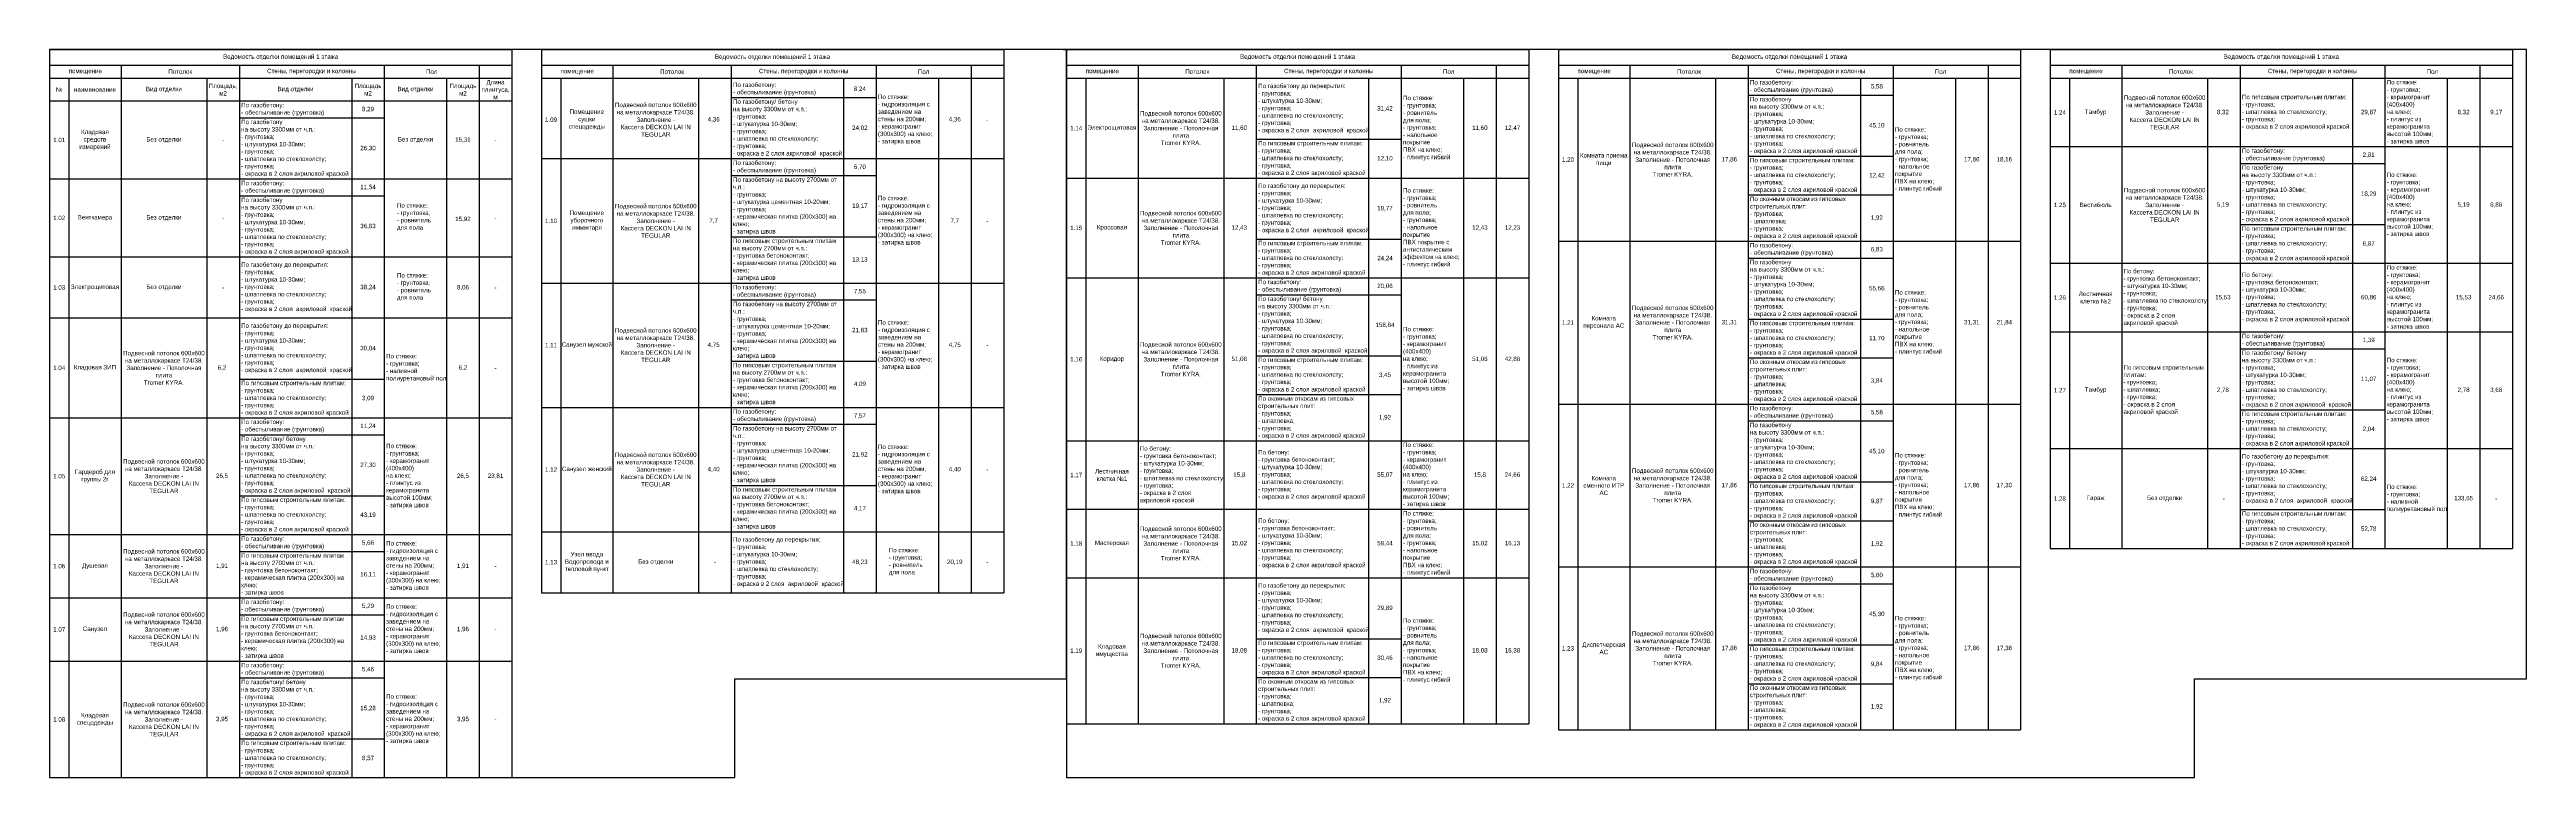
# Model space of a CAD drawing. Header units: millimetres. Extents: x 2680823 to 2818923, y -669060 to -628460.
import ezdxf

# ---------------------------------------------------------------- set-up
doc = ezdxf.new("R2010")
doc.units = ezdxf.units.MM
doc.styles.add('times new roman', font='times.ttf')

msp = doc.modelspace()

# ---------------------------------------------------------------- linework, layer by layer
for p, q in [((2680823, -628460), (2706596, -628460)), ((2680823, -628460), (2680823, -630060)), ((2680823, -629327), (2706596, -629327)), ((2684810, -629327), (2684810, -630060)), ((2691407, -629327), (2691407, -630060)), ((2699487, -629327), (2699487, -630060)), ((2704779, -629327), (2704779, -630060)), ((2706596, -628460), (2706596, -630060)), ((2708246, -628463), (2734020, -628463)), ((2708246, -628463), (2708246, -630063)), ((2708246, -629329), (2734020, -629329)), ((2712233, -629329), (2712233, -630063)), ((2718831, -629329), (2718831, -630063)), ((2726910, -629329), (2726910, -630063)), ((2732203, -629329), (2732203, -630063)), ((2734020, -628463), (2734020, -630063)), ((2737330, -628460), (2763103, -628460)), ((2737523, -628460), (2763296, -628460)), ((2737523, -628460), (2737523, -666062)), ((2737523, -629327), (2763296, -629327)), ((2741510, -629327), (2741510, -630060)), ((2748107, -629327), (2748107, -630060)), ((2756187, -629327), (2756187, -630060)), ((2761479, -629327), (2761479, -630060)), ((2763296, -628460), (2763296, -630060)), ((2764946, -628460), (2790720, -628460)), ((2764946, -628460), (2764946, -630060)), ((2764946, -629327), (2790720, -629327)), ((2768933, -629327), (2768933, -630060)), ((2775531, -629327), (2775531, -630060)), ((2783610, -629327), (2783610, -630060)), ((2788903, -629327), (2788903, -630060)), ((2790720, -628460), (2790720, -630060)), ((2792370, -628460), (2818144, -628460)), ((2792370, -628460), (2792370, -630060)), ((2792370, -629327), (2818144, -629327)), ((2796357, -629327), (2796357, -630060)), ((2802955, -629327), (2802955, -630060)), ((2811034, -629327), (2811034, -630060)), ((2816326, -629327), (2816326, -630060)), ((2818144, -628460), (2818144, -630060)), ((2680823, -630060), (2706596, -630060)), ((2680823, -630060), (2680823, -669060)), ((2681899, -630060), (2681899, -669060)), ((2684810, -630060), (2684810, -669060)), ((2689590, -630060), (2689590, -669060)), ((2691407, -630060), (2691407, -669060)), ((2697670, -630060), (2697670, -669060)), ((2699487, -630060), (2699487, -669060)), ((2702962, -630060), (2702962, -669060)), ((2704779, -630060), (2704779, -669060)), ((2706596, -630060), (2706596, -669060)), ((2708246, -630063), (2708246, -658757)), ((2708246, -630063), (2734020, -630063)), ((2708246, -630063), (2734020, -630063)), ((2709323, -630063), (2709323, -658757)), ((2712233, -630063), (2712233, -658757)), ((2717014, -630063), (2717014, -658757)), ((2718831, -630063), (2718831, -658757)), ((2725093, -630063), (2725093, -658757)), ((2726910, -630063), (2726910, -658757)), ((2730386, -630063), (2730386, -658757)), ((2732203, -630063), (2732203, -658757)), ((2734020, -630063), (2734020, -658757)), ((2737523, -630060), (2763296, -630060)), ((2737523, -630060), (2763296, -630060)), ((2738599, -630060), (2738599, -666062)), ((2741510, -630060), (2741510, -666062)), ((2746290, -630060), (2746290, -666062)), ((2748107, -630060), (2748107, -666062)), ((2754370, -630060), (2754370, -666062)), ((2756187, -630060), (2756187, -666062)), ((2759662, -630060), (2759662, -666062)), ((2761479, -630060), (2761479, -666062)), ((2763296, -630060), (2763296, -666062)), ((2764946, -630060), (2790720, -630060)), ((2764946, -630060), (2764946, -666402)), ((2764946, -630060), (2790720, -630060)), ((2764946, -630060), (2790720, -630060)), ((2766023, -630060), (2766023, -666402)), ((2768933, -630060), (2768933, -666402)), ((2773714, -630060), (2773714, -666402)), ((2775531, -630060), (2775531, -666402)), ((2775531, -631003), (2783610, -631003)), ((2781793, -630060), (2781793, -666402)), ((2783610, -630060), (2783610, -666402)), ((2787086, -630060), (2787086, -666402)), ((2788903, -630060), (2788903, -666402)), ((2790720, -630060), (2790720, -666402)), ((2792370, -630060), (2818144, -630060)), ((2792370, -630060), (2792370, -656285)), ((2792370, -630060), (2818144, -630060)), ((2792370, -630060), (2818144, -630060)), ((2793446, -630060), (2793446, -656285)), ((2796357, -630060), (2796357, -656285)), ((2801138, -630060), (2801138, -656285)), ((2802955, -630060), (2802955, -656285)), ((2809217, -630060), (2809217, -656285)), ((2811034, -630060), (2811034, -656285)), ((2814509, -630060), (2814509, -656285)), ((2816326, -630060), (2816326, -656285)), ((2818144, -630060), (2818144, -656285)), ((2680823, -631330), (2706596, -631330)), ((2691407, -632273), (2699487, -632273)), ((2718831, -631142), (2726910, -631142)), ((2748107, -633464), (2756187, -633464)), ((2792370, -633873), (2818144, -633873)), ((2708246, -634547), (2734020, -634547)), ((2775531, -634408), (2783610, -634408)), ((2802955, -634816), (2811034, -634816)), ((2680823, -635678), (2706596, -635678)), ((2691407, -636621), (2699487, -636621)), ((2718831, -635490), (2726910, -635490)), ((2737523, -635627), (2763296, -635627)), ((2775531, -636571), (2783610, -636571)), ((2718831, -638898), (2726910, -638898)), ((2748107, -639032), (2756187, -639032)), ((2764946, -639145), (2790720, -639145)), ((2802955, -638222), (2811034, -638222)), ((2680823, -640027), (2706596, -640027)), ((2775531, -640088), (2783610, -640088)), ((2792370, -640384), (2818144, -640384)), ((2708246, -641482), (2734020, -641482)), ((2737523, -641194), (2763296, -641194)), ((2748107, -642137), (2756187, -642137)), ((2680823, -643431), (2706596, -643431)), ((2718831, -642425), (2726910, -642425)), ((2775531, -643494), (2783610, -643494)), ((2792370, -644206), (2818144, -644206)), ((2718831, -645833), (2726910, -645833)), ((2748107, -645543), (2756187, -645543)), ((2775531, -645657), (2783610, -645657)), ((2802955, -645149), (2811034, -645149)), ((2691407, -646836), (2699487, -646836)), ((2680823, -648998), (2706596, -648998)), ((2708246, -648417), (2734020, -648417)), ((2748107, -647706), (2756187, -647706)), ((2764946, -648231), (2790720, -648231)), ((2802955, -648555), (2811034, -648555)), ((2691407, -649941), (2699487, -649941)), ((2718831, -649360), (2726910, -649360)), ((2737523, -650280), (2763296, -650280)), ((2775531, -649174), (2783610, -649174)), ((2792370, -650718), (2818144, -650718)), ((2718831, -652768), (2726910, -652768)), ((2775531, -652579), (2783610, -652579)), ((2691407, -653347), (2699487, -653347)), ((2737523, -654102), (2763296, -654102)), ((2802955, -654122), (2811034, -654122)), ((2680823, -655510), (2706596, -655510)), ((2708246, -655352), (2734020, -655352)), ((2775531, -654742), (2783610, -654742)), ((2691407, -656453), (2699487, -656453)), ((2764946, -657317), (2790720, -657317)), ((2792370, -656285), (2818144, -656285)), ((2737523, -657920), (2763296, -657920)), ((2775531, -658260), (2783610, -658260)), ((2680823, -659037), (2706596, -659037)), ((2691407, -659980), (2699487, -659980)), ((2708246, -658757), (2734020, -658757)), ((2748107, -661324), (2756187, -661324)), ((2680823, -662564), (2706596, -662564)), ((2680823, -662564), (2706596, -662564)), ((2775531, -661665), (2783610, -661665)), ((2691407, -663507), (2699487, -663507)), ((2748107, -663487), (2756187, -663487)), ((2775531, -663828), (2783610, -663828)), ((2691407, -666913), (2699487, -666913)), ((2737523, -666062), (2763296, -666062)), ((2764946, -666402), (2790720, -666402))]:
    msp.add_line(p, q)
at = {"layer": 'Defpoints'}
for points in [[(2680823, -669060), (2719023, -669060), (2719023, -663560), (2737523, -663560), (2737523, -628460), (2680823, -628460)], [(2737523, -669060), (2800423, -669060), (2800423, -663560), (2818923, -663560), (2818923, -628460), (2737523, -628460)]]:
    msp.add_lwpolyline(points, close=True, dxfattribs=at)

# ---------------------------------------------------------------- texts
at = {"style": 'times new roman'}
for s, insert, char_height, width, attachment_point in [('{\\fArial|b0|i0|c0;помещение', (2682816, -629693), 246.94, 3787.11, 5), ('{\\fArial|b0|i0|c0;Потолок', (2688109, -629693), 246.94, 6397.67, 5), ('{\\fArial|b0|i0|c0;Ведомость отделки помещений 1 этажа', (2693709, -628893), 246.94, 25573.67, 5), ('{\\fArial|b0|i0|c0;Стены, перегородки и колонны', (2695447, -629693), 246.94, 7879.33, 5), ('{\\fArial|b0|i0|c0;Пол', (2702133, -629693), 246.94, 5092.39, 5), ('{\\fArial|b0|i0|c0;', (2705688, -629693), 246.94, 1617.17, 5), ('{\\fArial|b0|i0|c0;помещение', (2710240, -629696), 246.94, 3787.11, 5), ('{\\fArial|b0|i0|c0;Потолок', (2715532, -629696), 246.94, 6397.67, 5), ('{\\fArial|b0|i0|c0;Ведомость отделки помещений 1 этажа', (2721133, -628896), 246.94, 25573.67, 5), ('{\\fArial|b0|i0|c0;Стены, перегородки и колонны', (2722871, -629696), 246.94, 7879.33, 5), ('{\\fArial|b0|i0|c0;Пол', (2729557, -629696), 246.94, 5092.39, 5), ('{\\fArial|b0|i0|c0;помещение', (2739516, -629693), 246.94, 3787.11, 5), ('{\\fArial|b0|i0|c0;Потолок', (2744809, -629693), 246.94, 6397.67, 5), ('{\\fArial|b0|i0|c0;Ведомость отделки помещений 1 этажа', (2750409, -628893), 246.94, 25573.67, 5), ('{\\fArial|b0|i0|c0;Стены, перегородки и колонны', (2752147, -629693), 246.94, 7879.33, 5), ('{\\fArial|b0|i0|c0;Пол', (2758833, -629693), 246.94, 5092.39, 5), ('{\\fArial|b0|i0|c0;помещение', (2766940, -629693), 246.94, 3787.11, 5), ('{\\fArial|b0|i0|c0;Потолок', (2772232, -629693), 246.94, 6397.67, 5), ('{\\fArial|b0|i0|c0;Ведомость отделки помещений 1 этажа', (2777833, -628893), 246.94, 25573.67, 5), ('{\\fArial|b0|i0|c0;Стены, перегородки и колонны', (2779571, -629693), 246.94, 7879.33, 5), ('{\\fArial|b0|i0|c0;Пол', (2786257, -629693), 246.94, 5092.39, 5), ('{\\fArial|b0|i0|c0;помещение', (2794364, -629693), 246.94, 3787.11, 5), ('{\\fArial|b0|i0|c0;Потолок', (2799656, -629693), 246.94, 6397.67, 5), ('{\\fArial|b0|i0|c0;Ведомость отделки помещений 1 этажа', (2805257, -628893), 246.94, 25573.67, 5), ('{\\fArial|b0|i0|c0;Стены, перегородки и колонны', (2806994, -629693), 246.94, 7879.33, 5), ('{\\fArial|b0|i0|c0;Пол', (2813680, -629693), 246.94, 5092.39, 5), ('{\\fArial|b0|i0|c0;№', (2681361, -630695), 246.94, 876.33, 5), ('{\\fArial|b0|i0|c0;наименование', (2683354, -630695), 246.94, 2710.78, 5), ('{\\fArial|b0|i0|c0;Вид отделки', (2687200, -630695), 246.94, 4580.5, 5), ('{\\fArial|b0|i0|c0;Площадь, м2', (2690499, -630695), 246.94, 1617.17, 5), ('{\\fArial|b0|i0|c0;Вид отделки', (2694539, -630695), 246.94, 6062.17, 5), ('{\\fArial|b0|i0|c0;Площадь м2', (2698578, -630695), 246.94, 1617.17, 5), ('{\\fArial|b0|i0|c0;Вид отделки', (2701224, -630695), 246.94, 3275.22, 5), ('{\\fArial|b0|i0|c0;Площадь м2', (2703871, -630695), 246.94, 1617.17, 5), ('{\\fArial|b0|i0|c0;Длина плинтуса, м', (2705688, -630695), 246.94, 1617.17, 5), ('{\\fArial|b0|i0|c0;По газобетону: ^J- обеспыливание (грунтовка)', (2718931, -630670), 246.94, 6062.17, 4), ('{\\fArial|b0|i0|c0;8,24', (2726002, -630670), 246.94, 1617.17, 5), ('{\\fArial|b0|i0|c0;По стяжке:^J- гидроизоляция с заведением на стены на 200мм;^J- керамогранит (300x300) на клею; ^J- затирка швов', (2727010, -632373), 246.944, 3275.22, 4), ('{\\fArial|b0|i0|c0;По газобетону до перекрытия:^J- грунтовка;^J- штукатурка 10-30мм;^J- грунтовка;^J- шпатлевка по стеклохолсту; ^J- грунтовка;^J- окраска в 2 слоя  акриловой  краской ', (2748207, -631762), 246.944, 6062.17, 4), ('{\\fArial|b0|i0|c0;По стяжке:^J- грунтовка;^J- ровнитель ^Jдля пола;^J- грунтовка;^J- напольное покрытие ^JПВХ на клею;^J- плинтус гибкий', (2756287, -632844), 246.944, 3275.22, 4), ('{\\fArial|b0|i0|c0;По газобетону: ^J- обеспыливание (грунтовка)', (2775631, -630531), 246.94, 6062.17, 4), ('{\\fArial|b0|i0|c0;По газобетону ^Jна высоту 3300мм от ч.п.:^J- грунтовка;^J- штукатурка 10-30мм;^J- грунтовка;^J- шпатлевка по стеклохолсту; ^J- грунтовка;^J- окраска в 2 слоя акриловой краской ', (2775631, -632706), 246.944, 6062.17, 4), ('{\\fArial|b0|i0|c0;5,58', (2782702, -630531), 246.94, 1617.17, 5), ('{\\fArial|b0|i0|c0;Подвесной потолок 600x600 на металлокаркасе Т24/38.^JЗаполнение - ^JКассета DECKON LAI IN TEGULAR ', (2798747, -631967), 246.944, 4580.5, 5), ('{\\fArial|b0|i0|c0;По гипсовым строительным плитам: ^J- грунтовка; ^J- шпатлевка по стеклохолсту;^J- грунтовка; ^J- окраска в 2 слоя акриловой краской ', (2803055, -631967), 246.944, 6062.17, 4), ('{\\fArial|b0|i0|c0;По стяжке:^J- грунтовка;^J- керамогранит (400x400) ^Jна клею;^J- плинтус из керамогранита высотой 100мм; ^J- затирка швов', (2811134, -631967), 246.944, 3275.22, 4), ('{\\fArial|b0|i0|c0;По газобетону: ^J- обеспыливание (грунтовка)', (2691507, -631801), 246.94, 6062.17, 4), ('{\\fArial|b0|i0|c0;По газобетону ^Jна высоту 3300мм от ч.п.:^J- грунтовка;^J- штукатурка 10-30мм;^J- грунтовка;^J- шпатлевка по стеклохолсту; ^J- грунтовка;^J- окраска в 2 слоя акриловой краской ', (2691507, -633976), 246.944, 6062.17, 4), ('{\\fArial|b0|i0|c0;8,29', (2698578, -631801), 246.94, 1617.17, 5), ('{\\fArial|b0|i0|c0;1.09', (2708784, -632373), 246.94, 876.33, 5), ('{\\fArial|b0|i0|c0;Помещение сушки спецодежды', (2710778, -632373), 246.94, 2710.78, 5), ('{\\fArial|b0|i0|c0;Подвесной потолок 600x600 на металлокаркасе Т24/38.^JЗаполнение - ^JКассета DECKON LAI IN TEGULAR ', (2714624, -632373), 246.944, 4580.5, 5), ('{\\fArial|b0|i0|c204|p34;4,36}', (2717850, -632373), 246.94, 1617.17, 5), ('{\\fArial|b0|i0|c0;По газобетону/ бетону^Jна высоту 3300мм от ч.п.:^J- грунтовка;^J- штукатурка 10-30мм;^J- грунтовка;^J- шпатлевка по стеклохолсту; ^J- грунтовка;^J- окраска в 2 слоя акриловой  краской ', (2718931, -632844), 246.944, 6062.17, 4), ('{\\fArial|b0|i0|c204|p34;4,36}', (2731294, -632373), 246.94, 1617.17, 5), ('{\\fArial|b0|i0|c0;-', (2733111, -632373), 246.94, 1617.17, 5), ('{\\fArial|b0|i0|c0;Подвесной потолок 600x600 на металлокаркасе Т24/38.^JЗаполнение - Потолочная плита ^JTromer KYRA.', (2743900, -632844), 246.944, 4580.5, 5), ('{\\fArial|b0|i0|c0;31,42', (2755278, -631762), 246.94, 1617.17, 5), ('{\\fArial|b0|i0|c0;1.24', (2792908, -631967), 246.94, 876.33, 5), ('{\\fArial|b0|i0|c0;Тамбур', (2794902, -631967), 246.94, 2710.78, 5), ('{\\fArial|b0|i0|c204|p34;8,32}', (2801996, -631967), 246.94, 1617.17, 5), ('{\\fArial|b0|i0|c0;29,87', (2810126, -631967), 246.94, 1617.17, 5), ('{\\fArial|b0|i0|c204|p34;8,32}', (2815418, -631967), 246.94, 1617.17, 5), ('{\\fArial|b0|i0|c0;9,17', (2817235, -631967), 246.94, 1617.17, 5), ('{\\fArial|b0|i0|c0;1.01', (2681361, -633504), 246.94, 876.33, 5), ('{\\fArial|b0|i0|c0;Кладовая средств измерений', (2683354, -633504), 246.94, 2710.78, 5), ('{\\fArial|b0|i0|c0;Без отделки', (2687200, -633504), 246.94, 4580.5, 5), ('{\\fArial|b0|i0|c0;-', (2690499, -633504), 246.94, 1617.17, 5), ('{\\fArial|b0|i0|c0;26,30', (2698578, -633976), 246.94, 1617.17, 5), ('{\\fArial|b0|i0|c0;Без отделки', (2701224, -633504), 246.94, 3275.22, 5), ('{\\fArial|b0|i0|c204|p34;15,31}', (2703871, -633504), 246.94, 1617.17, 5), ('{\\fArial|b0|i0|c0;-', (2705688, -633504), 246.94, 1617.17, 5), ('{\\fArial|b0|i0|c0;24,02', (2726002, -632844), 246.94, 1617.17, 5), ('{\\fArial|b0|i0|c0;1.14', (2738061, -632844), 246.94, 876.33, 5), ('{\\fArial|b0|i0|c0;Электрощитовая', (2740054, -632844), 246.94, 2710.78, 5), ('{\\fArial|b0|i0|c0;11,60', (2747156, -632844), 246.94, 1617.17, 5), ('{\\fArial|b0|i0|c0;По гипсовым строительным плитам: ^J- грунтовка; ^J- шпатлевка по стеклохолсту;^J- грунтовка; ^J- окраска в 2 слоя акриловой краской ', (2748207, -634546), 246.944, 6062.17, 4), ('{\\fArial|b0|i0|c0;11,60', (2760571, -632844), 246.94, 1617.17, 5), ('{\\fArial|b0|i0|c0;12,47', (2762388, -632844), 246.94, 1617.17, 5), ('{\\fArial|b0|i0|c0;Подвесной потолок 600x600 на металлокаркасе Т24/38.^JЗаполнение - Потолочная плита ^JTromer KYRA.', (2771324, -634603), 246.944, 4580.5, 5), ('{\\fArial|b0|i0|c0;45,10', (2782702, -632706), 246.94, 1617.17, 5), ('{\\fArial|b0|i0|c0;По стяжке:^J- грунтовка;^J- ровнитель ^Jдля пола;^J- грунтовка;^J- напольное покрытие ^JПВХ на клею;^J- плинтус гибкий', (2783710, -634603), 246.944, 3275.22, 4), ('{\\fArial|b0|i0|c0;По газобетону: ^J- обеспыливание (грунтовка)', (2718931, -635019), 246.94, 6062.17, 4), ('{\\fArial|b0|i0|c0;6,70', (2726002, -635019), 246.94, 1617.17, 5), ('{\\fArial|b0|i0|c0;12,10', (2755278, -634546), 246.94, 1617.17, 5), ('{\\fArial|b0|i0|c0;1.20', (2765484, -634603), 246.94, 876.33, 5), ('{\\fArial|b0|i0|c0;Комната приема пищи', (2767478, -634603), 246.94, 2710.78, 5), ('{\\fArial|b0|i0|c204|p34;17,86}', (2774478, -634603), 246.94, 1617.17, 5), ('{\\fArial|b0|i0|c0;По гипсовым строительным плитам: ^J- грунтовка; ^J- шпатлевка по стеклохолсту;^J- грунтовка; ^J- окраска в 2 слоя акриловой краской ', (2775631, -635490), 246.944, 6062.17, 4), ('{\\fArial|b0|i0|c204|p34;17,86}', (2787994, -634603), 246.94, 1617.17, 5), ('{\\fArial|b0|i0|c0;18,16', (2789811, -634603), 246.94, 1617.17, 5), ('{\\fArial|b0|i0|c0;По газобетону: ^J- обеспыливание (грунтовка)', (2803055, -634345), 246.94, 6062.17, 4), ('{\\fArial|b0|i0|c0;По газобетону ^Jна высоту 3300мм от ч.п.:^J- грунтовка;^J- штукатурка 10-30мм;^J- грунтовка;^J- шпатлевка по стеклохолсту; ^J- грунтовка;^J- окраска в 2 слоя акриловой краской ', (2803055, -636519), 246.944, 6062.17, 4), ('{\\fArial|b0|i0|c0;2,81', (2810126, -634345), 246.94, 1617.17, 5), ('{\\fArial|b0|i0|c0;По газобетону: ^J- обеспыливание (грунтовка)', (2691507, -636150), 246.94, 6062.17, 4), ('{\\fArial|b0|i0|c0;11,54', (2698578, -636150), 246.94, 1617.17, 5), ('{\\fArial|b0|i0|c0;По газобетону на высоту 2700мм от ч.п.:^J- грунтовка;^J- штукатурка цементная 10-20мм; ^J- грунтовка; ^J- керамическая плитка (200x300) на клею;^J- затирка швов', (2718931, -637194), 246.944, 6062.17, 4), ('{\\fArial|b0|i0|c0;По стяжке:^J- гидроизоляция с заведением на стены на 200мм;^J- керамогранит (300x300) на клею; ^J- затирка швов', (2727010, -638015), 246.944, 3275.22, 4), ('{\\fArial|b0|i0|c0;По газобетону до перекрытия:^J- грунтовка;^J- штукатурка 10-30мм;^J- грунтовка;^J- шпатлевка по стеклохолсту; ^J- грунтовка;^J- окраска в 2 слоя  акриловой  краской ', (2748207, -637329), 246.944, 6062.17, 4), ('{\\fArial|b0|i0|c0;По стяжке:^J- грунтовка;^J- ровнитель ^Jдля пола;^J- грунтовка;^J- напольное покрытие ^JПВХ покрытие с антистатическим эффектом на клею;^J- плинтус гибкий', (2756287, -638411), 246.944, 3275.22, 4), ('{\\fArial|b0|i0|c0;12,42', (2782702, -635490), 246.94, 1617.17, 5), ('{\\fArial|b0|i0|c0;Подвесной потолок 600x600 на металлокаркасе Т24/38.^JЗаполнение - ^JКассета DECKON LAI IN TEGULAR ', (2798747, -637129), 246.944, 4580.5, 5), ('{\\fArial|b0|i0|c0;18,29', (2810126, -636519), 246.94, 1617.17, 5), ('{\\fArial|b0|i0|c0;По стяжке:^J- грунтовка;^J- керамогранит (400x400) ^Jна клею;^J- плинтус из керамогранита высотой 100мм; ^J- затирка швов', (2811134, -637129), 246.944, 3275.22, 4), ('{\\fArial|b0|i0|c0;1.02', (2681361, -637853), 246.94, 876.33, 5), ('{\\fArial|b0|i0|c0;Венткамера', (2683354, -637853), 246.94, 2710.78, 5), ('{\\fArial|b0|i0|c0;Без отделки', (2687200, -637853), 246.94, 4580.5, 5), ('{\\fArial|b0|i0|c0;-', (2690499, -637853), 246.94, 1617.17, 5), ('{\\fArial|b0|i0|c0;По газобетону ^Jна высоту 3300мм от ч.п.:^J- грунтовка;^J- штукатурка 10-30мм;^J- грунтовка;^J- шпатлевка по стеклохолсту; ^J- грунтовка;^J- окраска в 2 слоя акриловой краской ', (2691507, -638324), 246.944, 6062.17, 4), ('{\\fArial|b0|i0|c204|p34;По стяжке\\fArial|b0|i0|c0|p34;:^J- \\fArial|b0|i0|c204|p34;грунтовка\\fArial|b0|i0|c0|p34;;^J- \\fArial|b0|i0|c204|p34;ровнитель ^Jдля пола}', (2700191, -637808), 246.944, 3275.22, 4), ('{\\fArial|b0|i0|c204|p34;15,92}', (2703871, -637930), 246.94, 1617.17, 5), ('{\\fArial|b0|i0|c0;-', (2705688, -637853), 246.94, 1617.17, 5), ('{\\fArial|b0|i0|c0;1.10', (2708784, -638015), 246.94, 876.33, 5), ('{\\fArial|b0|i0|c0;Помещение уборочного инвентаря', (2710778, -638015), 246.94, 2710.78, 5), ('{\\fArial|b0|i0|c0;Подвесной потолок 600x600 на металлокаркасе Т24/38.^JЗаполнение - ^JКассета DECKON LAI IN TEGULAR ', (2714624, -638015), 246.944, 4580.5, 5), ('{\\fArial|b0|i0|c204|p34;7,7}', (2717850, -638015), 246.94, 1617.17, 5), ('{\\fArial|b0|i0|c0;19,17', (2726002, -637194), 246.94, 1617.17, 5), ('{\\fArial|b0|i0|c204|p34;7,7}', (2731294, -638015), 246.94, 1617.17, 5), ('{\\fArial|b0|i0|c0;Подвесной потолок 600x600 на металлокаркасе Т24/38.^JЗаполнение - Потолочная плита ^JTromer KYRA.', (2743900, -638411), 246.944, 4580.5, 5), ('{\\fArial|b0|i0|c0;19,77', (2755278, -637329), 246.94, 1617.17, 5), ('{\\fArial|b0|i0|c0;По оконным откосам из гипсовых строительных плит: ^J- грунтовка; ^J- шпатлевка;^J- грунтовка; ^J- окраска в 2 слоя акриловой краской ', (2775631, -637858), 246.944, 6062.17, 4), ('{\\fArial|b0|i0|c0;1,92', (2782702, -637858), 246.94, 1617.17, 5), ('{\\fArial|b0|i0|c0;1.25', (2792908, -637129), 246.94, 876.33, 5), ('{\\fArial|b0|i0|c0;Вестибюль', (2794902, -637129), 246.94, 2710.78, 5), ('{\\fArial|b0|i0|c204|p34;5,19}', (2801996, -637129), 246.94, 1617.17, 5), ('{\\fArial|b0|i0|c204|p34;5,19}', (2815418, -637129), 246.94, 1617.17, 5), ('{\\fArial|b0|i0|c0;6,88', (2817235, -637129), 246.94, 1617.17, 5), ('{\\fArial|b0|i0|c0;36,63', (2698578, -638324), 246.94, 1617.17, 5), ('{\\fArial|b0|i0|c0;По гипсовым строительным плитам на высоту 2700мм от ч.п.: ^J- грунтовка бетоноконтакт; ^J- керамическая плитка (200x300) на клею;^J- затирка швов', (2718931, -640190), 246.944, 6062.17, 4), ('{\\fArial|b0|i0|c0;-', (2733111, -638015), 246.94, 1617.17, 5), ('{\\fArial|b0|i0|c0;1.15', (2738061, -638411), 246.94, 876.33, 5), ('{\\fArial|b0|i0|c0;Кроссовая', (2740054, -638411), 246.94, 2710.78, 5), ('{\\fArial|b0|i0|c0;12,43', (2747156, -638411), 246.94, 1617.17, 5), ('{\\fArial|b0|i0|c0;По гипсовым строительным плитам: ^J- грунтовка; ^J- шпатлевка по стеклохолсту;^J- грунтовка; ^J- окраска в 2 слоя акриловой краской ', (2748207, -640113), 246.944, 6062.17, 4), ('{\\fArial|b0|i0|c0;12,43', (2760571, -638411), 246.94, 1617.17, 5), ('{\\fArial|b0|i0|c0;12,23', (2762388, -638411), 246.94, 1617.17, 5), ('{\\fArial|b0|i0|c0;По газобетону: ^J- обеспыливание (грунтовка)', (2775631, -639617), 246.94, 6062.17, 4), ('{\\fArial|b0|i0|c0;По гипсовым строительным плитам: ^J- грунтовка; ^J- шпатлевка по стеклохолсту;^J- грунтовка; ^J- окраска в 2 слоя акриловой краской ', (2803055, -639303), 246.944, 6062.17, 4), ('{\\fArial|b0|i0|c0;6,87', (2810126, -639303), 246.94, 1617.17, 5), ('{\\fArial|b0|i0|c0;По газобетону до перекрытия:^J- грунтовка;^J- штукатурка 10-30мм;^J- грунтовка;^J- шпатлевка по стеклохолсту; ^J- грунтовка;^J- окраска в 2 слоя  акриловой  краской ', (2691507, -641729), 246.944, 6062.17, 4), ('{\\fArial|b0|i0|c0;13,13', (2726002, -640190), 246.94, 1617.17, 5), ('{\\fArial|b0|i0|c0;24,24', (2755278, -640113), 246.94, 1617.17, 5), ('{\\fArial|b0|i0|c0;По газобетону ^Jна высоту 3300мм от ч.п.:^J- грунтовка;^J- штукатурка 10-30мм;^J- грунтовка;^J- шпатлевка по стеклохолсту; ^J- грунтовка;^J- окраска в 2 слоя акриловой краской ', (2775631, -641791), 246.944, 6062.17, 4), ('{\\fArial|b0|i0|c0;6,83', (2782702, -639617), 246.94, 1617.17, 5), ('{\\fArial|b0|i0|c0;По бетону:^J- грунтовка бетоноконтакт;^J- штукатурка 10-30мм;^J- грунтовка;^J- шпатлевка по стеклохолсту; ^J- грунтовка;^J- окраска в 2 слоя акриловой краской ', (2796457, -642295), 246.944, 4580.5, 4), ('{\\fArial|b0|i0|c0;По стяжке:^J- грунтовка;^J- керамогранит (400x400) ^Jна клею;^J- плинтус из керамогранита высотой 100мм; ^J- затирка швов', (2811134, -642295), 246.944, 3275.22, 4), ('{\\fArial|b0|i0|c0;1.03', (2681361, -641729), 246.94, 876.33, 5), ('{\\fArial|b0|i0|c0;Злектрощитовая', (2683354, -641729), 246.94, 2710.78, 5), ('{\\fArial|b0|i0|c0;Без отделки', (2687200, -641729), 246.94, 4580.5, 5), ('{\\fArial|b0|i0|c0;-', (2690499, -641729), 246.94, 1617.17, 5), ('{\\fArial|b0|i0|c0;38,24', (2698578, -641729), 246.94, 1617.17, 5), ('{\\fArial|b0|i0|c204|p34;По стяжке\\fArial|b0|i0|c0|p34;:^J- \\fArial|b0|i0|c204|p34;грунтовка\\fArial|b0|i0|c0|p34;;^J- \\fArial|b0|i0|c204|p34;ровнитель ^Jдля пола}', (2700191, -641705), 246.944, 3275.22, 4), ('{\\fArial|b0|i0|c204|p34;8,06}', (2703871, -641742), 246.94, 1617.17, 5), ('{\\fArial|b0|i0|c0;-', (2705688, -641729), 246.94, 1617.17, 5), ('{\\fArial|b0|i0|c0;По газобетону: ^J- обеспыливание (грунтовка)', (2718931, -641954), 246.94, 6062.17, 4), ('{\\fArial|b0|i0|c0;7,55', (2726002, -641954), 246.94, 1617.17, 5), ('{\\fArial|b0|i0|c0;По газобетону: ^J- обеспыливание (грунтовка)', (2748207, -641666), 246.94, 6062.17, 4), ('{\\fArial|b0|i0|c0;20,06', (2755278, -641666), 246.94, 1617.17, 5), ('{\\fArial|b0|i0|c0;55,66', (2782702, -641791), 246.94, 1617.17, 5), ('{\\fArial|b0|i0|c0;По стяжке:^J- грунтовка;^J- ровнитель ^Jдля пола;^J- грунтовка;^J- напольное покрытие ^JПВХ на клею;^J- плинтус гибкий', (2783710, -643688), 246.944, 3275.22, 4), ('{\\fArial|b0|i0|c0;Лестничная клетка №2', (2794902, -642295), 246.94, 2710.78, 5), ('{\\fArial|b0|i0|c204|p34;15,53}', (2801996, -642295), 246.94, 1617.17, 5), ('{\\fArial|b0|i0|c0;По бетону:^J- грунтовка бетоноконтакт;^J- штукатурка 10-30мм;^J- грунтовка;^J- шпатлевка по стеклохолсту; ^J- грунтовка;^J- окраска в 2 слоя акриловой краской ', (2803055, -642295), 246.944, 6062.17, 4), ('{\\fArial|b0|i0|c0;60,86', (2810126, -642295), 246.94, 1617.17, 5), ('{\\fArial|b0|i0|c204|p34;15,53}', (2815418, -642295), 246.94, 1617.17, 5), ('{\\fArial|b0|i0|c0;24,66', (2817235, -642295), 246.94, 1617.17, 5), ('{\\fArial|b0|i0|c0;По газобетону на высоту 2700мм от ч.п.:^J- грунтовка;^J- штукатурка цементная 10-20мм; ^J- грунтовка; ^J- керамическая плитка (200x300) на клею;^J- затирка швов', (2718931, -644129), 246.944, 6062.17, 4), ('{\\fArial|b0|i0|c0;По газобетону/ бетону^Jна высоту 3300мм от ч.п.:^J- грунтовка;^J- штукатурка 10-30мм;^J- грунтовка;^J- шпатлевка по стеклохолсту; ^J- грунтовка;^J- окраска в 2 слоя акриловой  краской ', (2748207, -643840), 246.944, 6062.17, 4), ('{\\fArial|b0|i0|c0;Комната персонала АС', (2767478, -643688), 246.94, 2710.78, 5), ('{\\fArial|b0|i0|c0;Подвесной потолок 600x600 на металлокаркасе Т24/38.^JЗаполнение - Потолочная плита ^JTromer KYRA.', (2771324, -643688), 246.944, 4580.5, 5), ('{\\fArial|b0|i0|c204|p34;31,31}', (2774478, -643688), 246.94, 1617.17, 5), ('{\\fArial|b0|i0|c204|p34;31,31}', (2787994, -643688), 246.94, 1617.17, 5), ('{\\fArial|b0|i0|c0;21,84', (2789811, -643688), 246.94, 1617.17, 5), ('{\\fArial|b0|i0|c0;1.26', (2792908, -642295), 246.94, 876.33, 5), ('{\\fArial|b0|i0|c0;По газобетону до перекрытия:^J- грунтовка;^J- штукатурка 10-30мм;^J- грунтовка;^J- шпатлевка по стеклохолсту; ^J- грунтовка;^J- окраска в 2 слоя  акриловой  краской ', (2691507, -645133), 246.944, 6062.17, 4), ('{\\fArial|b0|i0|c0;1.11', (2708784, -644950), 246.94, 876.33, 5), ('{\\fArial|b0|i0|c0;Санузел мужской', (2710778, -644950), 246.94, 2710.78, 5), ('{\\fArial|b0|i0|c0;Подвесной потолок 600x600 на металлокаркасе Т24/38.^JЗаполнение - ^JКассета DECKON LAI IN TEGULAR ', (2714624, -644950), 246.944, 4580.5, 5), ('{\\fArial|b0|i0|c204|p34;4,75}', (2717850, -644950), 246.94, 1564.01, 5), ('{\\fArial|b0|i0|c0;21,83', (2726002, -644129), 246.94, 1617.17, 5), ('{\\fArial|b0|i0|c0;По стяжке:^J- гидроизоляция с заведением на стены на 200мм;^J- керамогранит (300x300) на клею; ^J- затирка швов', (2727010, -644950), 246.944, 3275.22, 4), ('{\\fArial|b0|i0|c204|p34;4,75}', (2731294, -644950), 246.94, 1617.17, 5), ('{\\fArial|b0|i0|c0;Подвесной потолок 600x600 на металлокаркасе Т24/38.^JЗаполнение - Потолочная плита ^JTromer KYRA.', (2743900, -645737), 246.944, 4580.5, 5), ('{\\fArial|b0|i0|c0;158,84', (2755278, -643840), 246.94, 1617.17, 5), ('{\\fArial|b0|i0|c0;По стяжке:^J- грунтовка;^J- керамогранит (400x400) ^Jна клею;^J- плинтус из керамогранита высотой 100мм; ^J- затирка швов', (2756287, -645737), 246.944, 3275.22, 4), ('{\\fArial|b0|i0|c0;1.21', (2765484, -643688), 246.94, 876.33, 5), ('{\\fArial|b0|i0|c0;По гипсовым строительным плитам: ^J- грунтовка; ^J- шпатлевка по стеклохолсту;^J- грунтовка; ^J- окраска в 2 слоя акриловой краской ', (2775631, -644575), 246.944, 6062.17, 4), ('{\\fArial|b0|i0|c0;11,70', (2782702, -644575), 246.94, 1617.17, 5), ('{\\fArial|b0|i0|c0;По газобетону: ^J- обеспыливание (грунтовка)', (2803055, -644678), 246.94, 6062.17, 4), ('{\\fArial|b0|i0|c0;1,39', (2810126, -644678), 246.94, 1617.17, 5), ('{\\fArial|b0|i0|c0;1.04', (2681361, -646215), 246.94, 876.33, 5), ('{\\fArial|b0|i0|c0;Кладовая ЗИП', (2683354, -646215), 246.94, 2710.78, 5), ('{\\fArial|b0|i0|c0;Подвесной потолок 600x600 на металлокаркасе Т24/38.^JЗаполнение - Потолочная плита ^JTromer KYRA.', (2687200, -646215), 246.944, 4580.5, 5), ('{\\fArial|b0|i0|c204|p34;6,2}', (2690441, -646215), 246.94, 1617.17, 5), ('{\\fArial|b0|i0|c0;30,04', (2698578, -645133), 246.94, 1617.17, 5), ('{\\fArial|b0|i0|c0;По стяжке:^J- грунтовка;^J- наливной ^Jполиуретановый пол', (2699587, -646215), 246.94, 3275.22, 4), ('{\\fArial|b0|i0|c204|p34;6,2}', (2703871, -646215), 246.94, 1617.17, 5), ('{\\fArial|b0|i0|c0;-', (2705688, -646215), 246.94, 1617.17, 5), ('{\\fArial|b0|i0|c0;По гипсовым строительным плитам на высоту 2700мм от ч.п.: ^J- грунтовка бетоноконтакт; ^J- керамическая плитка (200x300) на клею;^J- затирка швов', (2718931, -647125), 246.944, 6062.17, 4), ('{\\fArial|b0|i0|c0;-', (2733111, -644950), 246.94, 1617.17, 5), ('{\\fArial|b0|i0|c0;1.16', (2738061, -645737), 246.94, 876.33, 5), ('{\\fArial|b0|i0|c0;Коридор', (2740054, -645737), 246.94, 2710.78, 5), ('{\\fArial|b0|i0|c204|p34;51,06}', (2747156, -645737), 246.94, 1617.17, 5), ('{\\fArial|b0|i0|c0;По гипсовым строительным плитам: ^J- грунтовка; ^J- шпатлевка по стеклохолсту;^J- грунтовка; ^J- окраска в 2 слоя акриловой краской ', (2748207, -646624), 246.944, 6062.17, 4), ('{\\fArial|b0|i0|c204|p34;51,06}', (2760571, -645737), 246.94, 1617.17, 5), ('{\\fArial|b0|i0|c0;42,88', (2762388, -645737), 246.94, 1617.17, 5), ('{\\fArial|b0|i0|c0;По оконным откосам из гипсовых строительных плит: ^J- грунтовка; ^J- шпатлевка;^J- грунтовка; ^J- окраска в 2 слоя акриловой краской ', (2775631, -646944), 246.944, 6062.17, 4), ('{\\fArial|b0|i0|c0;По гипсовым строительным плитам: ^J- грунтовка; ^J- шпатлевка;^J- грунтовка; ^J- окраска в 2 слоя акриловой краской', (2796457, -647462), 246.944, 4580.5, 4), ('{\\fArial|b0|i0|c0;По газобетону/ бетону^Jна высоту 3300мм от ч.п.:^J- грунтовка;^J- штукатурка 10-30мм;^J- грунтовка;^J- шпатлевка по стеклохолсту; ^J- грунтовка;^J- окраска в 2 слоя акриловой  краской ', (2803055, -646852), 246.944, 6062.17, 4), ('{\\fArial|b0|i0|c0;По стяжке:^J- грунтовка;^J- керамогранит (400x400) ^Jна клею;^J- плинтус из керамогранита высотой 100мм; ^J- затирка швов', (2811134, -647462), 246.944, 3275.22, 4), ('{\\fArial|b0|i0|c0;По гипсовым строительным плитам: ^J- грунтовка; ^J- шпатлевка по стеклохолсту;^J- грунтовка; ^J- окраска в 2 слоя акриловой краской ', (2691507, -647917), 246.944, 6062.17, 4), ('{\\fArial|b0|i0|c0;4,09', (2726002, -647125), 246.94, 1617.17, 5), ('{\\fArial|b0|i0|c0;3,45', (2755278, -646624), 246.94, 1617.17, 5), ('{\\fArial|b0|i0|c0;3,84', (2782702, -646944), 246.94, 1617.17, 5), ('{\\fArial|b0|i0|c0;1.27', (2792908, -647462), 246.94, 876.33, 5), ('{\\fArial|b0|i0|c0;Тамбур', (2794902, -647462), 246.94, 2710.78, 5), ('{\\fArial|b0|i0|c204|p34;2,78}', (2801996, -647462), 246.94, 1617.17, 5), ('{\\fArial|b0|i0|c0;11,07', (2810126, -646852), 246.94, 1617.17, 5), ('{\\fArial|b0|i0|c204|p34;2,78}', (2815418, -647462), 246.94, 1617.17, 5), ('{\\fArial|b0|i0|c0;3,68', (2817235, -647462), 246.94, 1617.17, 5), ('{\\fArial|b0|i0|c0;3,09', (2698578, -647917), 246.94, 1617.17, 5), ('{\\fArial|b0|i0|c0;По газобетону: ^J- обеспыливание (грунтовка)', (2718931, -648889), 246.94, 6062.17, 4), ('{\\fArial|b0|i0|c0;7,57', (2726002, -648889), 246.94, 1617.17, 5), ('{\\fArial|b0|i0|c0;По оконным откосам из гипсовых строительных плит: ^J- грунтовка; ^J- шпатлевка;^J- грунтовка; ^J- окраска в 2 слоя акриловой краской ', (2748207, -648993), 246.944, 6062.17, 4), ('{\\fArial|b0|i0|c0;1,92', (2755278, -648993), 246.94, 1617.17, 5), ('{\\fArial|b0|i0|c0;По газобетону: ^J- обеспыливание (грунтовка)', (2775631, -648703), 246.94, 6062.17, 4), ('{\\fArial|b0|i0|c0;5,58', (2782702, -648703), 246.94, 1617.17, 5), ('{\\fArial|b0|i0|c0;По гипсовым строительным плитам: ^J- грунтовка; ^J- шпатлевка по стеклохолсту;^J- грунтовка; ^J- окраска в 2 слоя акриловой краской ', (2803055, -649636), 246.944, 6062.17, 4), ('{\\fArial|b0|i0|c0;По газобетону: ^J- обеспыливание (грунтовка)', (2691507, -649470), 246.94, 6062.17, 4), ('{\\fArial|b0|i0|c0;По газобетону/ бетону^Jна высоту 3300мм от ч.п.:^J- грунтовка;^J- штукатурка 10-30мм;^J- грунтовка;^J- шпатлевка по стеклохолсту; ^J- грунтовка;^J- окраска в 2 слоя акриловой  краской ', (2691507, -651644), 246.944, 6062.17, 4), ('{\\fArial|b0|i0|c0;11,24', (2698578, -649470), 246.94, 1617.17, 5), ('{\\fArial|b0|i0|c0;По стяжке:^J- грунтовка;^J- керамогранит (400x400) ^Jна клею;^J- плинтус из керамогранита высотой 100мм; ^J- затирка швов', (2699587, -652254), 246.944, 3275.22, 4), ('{\\fArial|b0|i0|c0;По газобетону на высоту 2700мм от ч.п.:^J- грунтовка;^J- штукатурка цементная 10-20мм; ^J- грунтовка; ^J- керамическая плитка (200x300) на клею;^J- затирка швов', (2718931, -651064), 246.944, 6062.17, 4), ('{\\fArial|b0|i0|c0;По стяжке:^J- грунтовка;^J- керамогранит (400x400) ^Jна клею;^J- плинтус из керамогранита высотой 100мм; ^J- затирка швов', (2756287, -652191), 246.944, 3275.22, 4), ('{\\fArial|b0|i0|c0;По газобетону ^Jна высоту 3300мм от ч.п.:^J- грунтовка;^J- штукатурка 10-30мм;^J- грунтовка;^J- шпатлевка по стеклохолсту; ^J- грунтовка;^J- окраска в 2 слоя акриловой краской ', (2775631, -650877), 246.944, 6062.17, 4), ('{\\fArial|b0|i0|c0;2,04', (2810126, -649636), 246.94, 1617.17, 5), ('{\\fArial|b0|i0|c0;Подвесной потолок 600x600 на металлокаркасе Т24/38.^JЗаполнение - ^JКассета DECKON LAI IN TEGULAR ', (2687200, -652254), 246.944, 4580.5, 5), ('{\\fArial|b0|i0|c0;27,30', (2698578, -651644), 246.94, 1617.17, 5), ('{\\fArial|b0|i0|c0;1.12', (2708784, -651885), 246.94, 876.33, 5), ('{\\fArial|b0|i0|c0;Санузел женский', (2710778, -651885), 246.94, 2710.78, 5), ('{\\fArial|b0|i0|c0;Подвесной потолок 600x600 на металлокаркасе Т24/38.^JЗаполнение - ^JКассета DECKON LAI IN TEGULAR ', (2714624, -651885), 246.944, 4580.5, 5), ('{\\fArial|b0|i0|c204|p34;4,40}', (2717850, -651885), 246.94, 1617.17, 5), ('{\\fArial|b0|i0|c0;21,92', (2726002, -651064), 246.94, 1617.17, 5), ('{\\fArial|b0|i0|c0;По стяжке:^J- гидроизоляция с заведением на стены на 200мм;^J- керамогранит (300x300) на клею; ^J- затирка швов', (2727010, -651885), 246.944, 3275.22, 4), ('{\\fArial|b0|i0|c204|p34;4,40}', (2731294, -651885), 246.94, 1617.17, 5), ('{\\fArial|b0|i0|c0;По бетону:^J- грунтовка бетоноконтакт;^J- штукатурка 10-30мм;^J- грунтовка;^J- шпатлевка по стеклохолсту; ^J- грунтовка;^J- окраска в 2 слоя акриловой краской ', (2741610, -652191), 246.944, 4580.5, 4), ('{\\fArial|b0|i0|c0;По бетону:^J- грунтовка бетоноконтакт;^J- штукатурка 10-30мм;^J- грунтовка;^J- шпатлевка по стеклохолсту; ^J- грунтовка;^J- окраска в 2 слоя акриловой краской ', (2748207, -652191), 246.944, 6062.17, 4), ('{\\fArial|b0|i0|c0;Подвесной потолок 600x600 на металлокаркасе Т24/38.^JЗаполнение - Потолочная плита ^JTromer KYRA.', (2771324, -652774), 246.944, 4580.5, 5), ('{\\fArial|b0|i0|c0;45,10', (2782702, -650877), 246.94, 1617.17, 5), ('{\\fArial|b0|i0|c0;По стяжке:^J- грунтовка;^J- ровнитель ^Jдля пола;^J- грунтовка;^J- напольное покрытие ^JПВХ на клею;^J- плинтус гибкий', (2783710, -652774), 246.944, 3275.22, 4), ('{\\fArial|b0|i0|c0;По газобетону до перекрытия:^J- грунтовка;^J- штукатурка 10-30мм;^J- грунтовка;^J- шпатлевка по стеклохолсту; ^J- грунтовка;^J- окраска в 2 слоя  акриловой  краской ', (2803055, -652420), 246.944, 6062.17, 4), ('{\\fArial|b0|i0|c0;1.05', (2681361, -652254), 246.94, 876.33, 5), ('{\\fArial|b0|i0|c0;Гардероб для группы 2г', (2683354, -652254), 246.94, 2710.78, 5), ('{\\fArial|b0|i0|c204|p34;26,5}', (2690441, -652254), 246.94, 1617.17, 5), ('{\\fArial|b0|i0|c204|p34;26,5}', (2703871, -652254), 246.94, 1617.17, 5), ('{\\fArial|b0|i0|c0;23,81', (2705688, -652254), 246.94, 1617.17, 5), ('{\\fArial|b0|i0|c0;По гипсовым строительным плитам на высоту 2700мм от ч.п.: ^J- грунтовка бетоноконтакт; ^J- керамическая плитка (200x300) на клею;^J- затирка швов', (2718931, -654060), 246.944, 6062.17, 4), ('{\\fArial|b0|i0|c0;-', (2733111, -651885), 246.94, 1617.17, 5), ('{\\fArial|b0|i0|c0;1.17', (2738061, -652191), 246.94, 876.33, 5), ('{\\fArial|b0|i0|c0;Лестничная клетка №1', (2740054, -652191), 246.94, 2710.78, 5), ('{\\fArial|b0|i0|c204|p34;15,8}', (2747156, -652191), 246.94, 1617.17, 5), ('{\\fArial|b0|i0|c0;55,07', (2755278, -652191), 246.94, 1617.17, 5), ('{\\fArial|b0|i0|c204|p34;15,8}', (2760571, -652191), 246.94, 1617.17, 5), ('{\\fArial|b0|i0|c0;24,66', (2762388, -652191), 246.94, 1617.17, 5), ('{\\fArial|b0|i0|c0;1.22', (2765484, -652774), 246.94, 876.33, 5), ('{\\fArial|b0|i0|c0;Комната сменного ИТР АС', (2767478, -652774), 246.94, 2710.78, 5), ('{\\fArial|b0|i0|c204|p34;17,86}', (2774478, -652774), 246.94, 1617.17, 5), ('{\\fArial|b0|i0|c0;По гипсовым строительным плитам: ^J- грунтовка; ^J- шпатлевка по стеклохолсту;^J- грунтовка; ^J- окраска в 2 слоя акриловой краской ', (2775631, -653661), 246.944, 6062.17, 4), ('{\\fArial|b0|i0|c204|p34;17,86}', (2787994, -652774), 246.94, 1617.17, 5), ('{\\fArial|b0|i0|c0;17,30', (2789811, -652774), 246.94, 1617.17, 5), ('{\\fArial|b0|i0|c0;62,24', (2810126, -652420), 246.94, 1617.17, 5), ('{\\fArial|b0|i0|c0;По стяжке:^J- грунтовка;^J- наливной ^Jполиуретановый пол', (2811134, -653501), 246.94, 3275.22, 4), ('{\\fArial|b0|i0|c0;По гипсовым строительным плитам: ^J- грунтовка; ^J- шпатлевка по стеклохолсту;^J- грунтовка; ^J- окраска в 2 слоя акриловой краской ', (2691507, -654428), 246.944, 6062.17, 4), ('{\\fArial|b0|i0|c0;43,19', (2698578, -654428), 246.94, 1617.17, 5), ('{\\fArial|b0|i0|c0;4,17', (2726002, -654060), 246.94, 1617.17, 5), ('{\\fArial|b0|i0|c0;По стяжке:^J- грунтовка;^J- ровнитель ^Jдля пола;^J- грунтовка;^J- напольное покрытие ^JПВХ на клею;^J- плинтус гибкий', (2756287, -656011), 246.944, 3275.22, 4), ('{\\fArial|b0|i0|c0;9,87', (2782702, -653661), 246.94, 1617.17, 5), ('{\\fArial|b0|i0|c0;1.28', (2792908, -653501), 246.94, 876.33, 5), ('{\\fArial|b0|i0|c0;Гараж', (2794902, -653501), 246.94, 2710.78, 5), ('{\\fArial|b0|i0|c0;Без отделки', (2798747, -653501), 246.94, 4580.5, 5), ('{\\fArial|b0|i0|c0;-', (2802046, -653501), 246.94, 1617.17, 5), ('{\\fArial|b0|i0|c0;По гипсовым строительным плитам: ^J- грунтовка; ^J- шпатлевка по стеклохолсту;^J- грунтовка; ^J- окраска в 2 слоя акриловой краской ', (2803055, -655203), 246.944, 6062.17, 4), ('{\\fArial|b0|i0|c0;133,65', (2815418, -653501), 246.94, 1617.17, 5), ('{\\fArial|b0|i0|c0;-', (2817235, -653501), 246.94, 1617.17, 5), ('{\\fArial|b0|i0|c0;По газобетону: ^J- обеспыливание (грунтовка)', (2691507, -655981), 246.94, 6062.17, 4), ('{\\fArial|b0|i0|c0;5,66', (2698578, -655981), 246.94, 1617.17, 5), ('{\\fArial|b0|i0|c0;По стяжке:^J- гидроизоляция с заведением на стены на 200мм;^J- керамогранит (300x300) на клею; ^J- затирка швов', (2699587, -657273), 246.944, 3275.22, 4), ('{\\fArial|b0|i0|c0;По газобетону до перекрытия:^J- грунтовка;^J- штукатурка 10-30мм;^J- грунтовка;^J- шпатлевка по стеклохолсту; ^J- грунтовка;^J- окраска в 2 слоя  акриловой  краской ', (2718931, -657054), 246.944, 6062.17, 4), ('{\\fArial|b0|i0|c0;1.18', (2738061, -656011), 246.94, 876.33, 5), ('{\\fArial|b0|i0|c0;Мастерская', (2740054, -656011), 246.94, 2710.78, 5), ('{\\fArial|b0|i0|c0;Подвесной потолок 600x600 на металлокаркасе Т24/38.^JЗаполнение - Потолочная плита ^JTromer KYRA.', (2743900, -656011), 246.944, 4580.5, 5), ('{\\fArial|b0|i0|c204|p34;15,02}', (2747156, -656011), 246.94, 1617.17, 5), ('{\\fArial|b0|i0|c0;По бетону:^J- грунтовка бетоноконтакт;^J- штукатурка 10-30мм;^J- грунтовка;^J- шпатлевка по стеклохолсту; ^J- грунтовка;^J- окраска в 2 слоя акриловой краской ', (2748207, -656011), 246.944, 6062.17, 4), ('{\\fArial|b0|i0|c0;59,44', (2755278, -656011), 246.94, 1617.17, 5), ('{\\fArial|b0|i0|c204|p34;15,02}', (2760571, -656011), 246.94, 1617.17, 5), ('{\\fArial|b0|i0|c0;16,13', (2762388, -656011), 246.94, 1617.17, 5), ('{\\fArial|b0|i0|c0;По оконным откосам из гипсовых строительных плит: ^J- грунтовка; ^J- шпатлевка;^J- грунтовка; ^J- окраска в 2 слоя акриловой краской ', (2775631, -656029), 246.944, 6062.17, 4), ('{\\fArial|b0|i0|c0;1,92', (2782702, -656029), 246.94, 1617.17, 5), ('{\\fArial|b0|i0|c0;52,78', (2810126, -655203), 246.94, 1617.17, 5), ('{\\fArial|b0|i0|c0;1.06', (2681361, -657273), 246.94, 876.33, 5), ('{\\fArial|b0|i0|c0;Душевая', (2683354, -657273), 246.94, 2710.78, 5), ('{\\fArial|b0|i0|c0;Подвесной потолок 600x600 на металлокаркасе Т24/38.^JЗаполнение - ^JКассета DECKON LAI IN TEGULAR ', (2687200, -657273), 246.944, 4580.5, 5), ('{\\fArial|b0|i0|c0;1,91', (2690441, -657273), 246.94, 1617.17, 5), ('{\\fArial|b0|i0|c0;По гипсовым строительным плитам на высоту 2700мм от ч.п.: ^J- грунтовка бетоноконтакт; ^J- керамическая плитка (200x300) на клею;^J- затирка швов', (2691507, -657745), 246.944, 6062.17, 4), ('{\\fArial|b0|i0|c0;1,91', (2703871, -657273), 246.94, 1617.17, 5), ('{\\fArial|b0|i0|c0;-', (2705688, -657273), 246.94, 1617.17, 5), ('{\\fArial|b0|i0|c0;1.13', (2708784, -657054), 246.94, 876.33, 5), ('{\\fArial|b0|i0|c0;Узел ввoдa Водопровода и тепловой пункт', (2710778, -657054), 246.94, 2710.78, 5), ('{\\fArial|b0|i0|c0;Без отделки', (2714624, -657054), 246.94, 4580.5, 5), ('{\\fArial|b0|i0|c0;-', (2717923, -657054), 246.94, 1617.17, 5), ('{\\fArial|b0|i0|c0;48,23', (2726002, -657054), 246.94, 1617.17, 5), ('{\\fArial|b0|i0|c204|p34;По стяжке\\fArial|b0|i0|c0|p34;:^J- \\fArial|b0|i0|c204|p34;грунтовка\\fArial|b0|i0|c0|p34;;^J- \\fArial|b0|i0|c204|p34;ровнитель ^Jдля пола}', (2727615, -657031), 246.944, 3275.22, 4), ('{\\fArial|b0|i0|c204|p34;20,19}', (2731294, -657054), 246.94, 1617.17, 5), ('{\\fArial|b0|i0|c0;-', (2733111, -657054), 246.94, 1617.17, 5), ('{\\fArial|b0|i0|c0;16,11', (2698578, -657745), 246.94, 1617.17, 5), ('{\\fArial|b0|i0|c0;По газобетону до перекрытия:^J- грунтовка;^J- штукатурка 10-30мм;^J- грунтовка;^J- шпатлевка по стеклохолсту; ^J- грунтовка;^J- окраска в 2 слоя  акриловой  краской ', (2748207, -659622), 246.944, 6062.17, 4), ('{\\fArial|b0|i0|c0;По газобетону: ^J- обеспыливание (грунтовка)', (2775631, -657788), 246.94, 6062.17, 4), ('{\\fArial|b0|i0|c0;По газобетону ^Jна высоту 3300мм от ч.п.:^J- грунтовка;^J- штукатурка 10-30мм;^J- грунтовка;^J- шпатлевка по стеклохолсту; ^J- грунтовка;^J- окраска в 2 слоя акриловой краской ', (2775631, -659962), 246.944, 6062.17, 4), ('{\\fArial|b0|i0|c0;5,60', (2782702, -657788), 246.94, 1617.17, 5), ('{\\fArial|b0|i0|c0;Подвесной потолок 600x600 на металлокаркасе Т24/38.^JЗаполнение - ^JКассета DECKON LAI IN TEGULAR ', (2687200, -660801), 246.944, 4580.5, 5), ('{\\fArial|b0|i0|c0;По газобетону: ^J- обеспыливание (грунтовка)', (2691507, -659508), 246.94, 6062.17, 4), ('{\\fArial|b0|i0|c0;По гипсовым строительным плитам на высоту 2700мм от ч.п.: ^J- грунтовка бетоноконтакт; ^J- керамическая плитка (200x300) на клею;^J- затирка швов', (2691507, -661272), 246.944, 6062.17, 4), ('{\\fArial|b0|i0|c0;5,29', (2698578, -659508), 246.94, 1617.17, 5), ('{\\fArial|b0|i0|c0;По стяжке:^J- гидроизоляция с заведением на стены на 200мм;^J- керамогранит (300x300) на клею; ^J- затирка швов', (2699587, -660801), 246.944, 3275.22, 4), ('{\\fArial|b0|i0|c0;29,89', (2755278, -659622), 246.94, 1617.17, 5), ('{\\fArial|b0|i0|c0;45,30', (2782702, -659962), 246.94, 1617.17, 5), ('{\\fArial|b0|i0|c0;По стяжке:^J- грунтовка;^J- ровнитель ^Jдля пола;^J- грунтовка;^J- напольное покрытие ^JПВХ на клею;^J- плинтус гибкий', (2783710, -661859), 246.944, 3275.22, 4), ('{\\fArial|b0|i0|c0;1.07', (2681361, -660801), 246.94, 876.33, 5), ('{\\fArial|b0|i0|c0;Санузел', (2683354, -660801), 246.94, 2710.78, 5), ('{\\fArial|b0|i0|c0;1,96', (2690441, -660801), 246.94, 1617.17, 5), ('{\\fArial|b0|i0|c0;14,93', (2698578, -661272), 246.94, 1617.17, 5), ('{\\fArial|b0|i0|c0;1,96', (2703871, -660801), 246.94, 1617.17, 5), ('{\\fArial|b0|i0|c0;-', (2705688, -660801), 246.94, 1617.17, 5), ('{\\fArial|b0|i0|c0;Подвесной потолок 600x600 на металлокаркасе Т24/38.^JЗаполнение - Потолочная плита ^JTromer KYRA.', (2743900, -661991), 246.944, 4580.5, 5), ('{\\fArial|b0|i0|c0;По гипсовым строительным плитам: ^J- грунтовка; ^J- шпатлевка по стеклохолсту;^J- грунтовка; ^J- окраска в 2 слоя акриловой краской ', (2748207, -662406), 246.944, 6062.17, 4), ('{\\fArial|b0|i0|c0;По стяжке:^J- грунтовка;^J- ровнитель ^Jдля пола;^J- грунтовка;^J- напольное покрытие ^JПВХ на клею;^J- плинтус гибкий', (2756287, -661991), 246.944, 3275.22, 4), ('{\\fArial|b0|i0|c0;Подвесной потолок 600x600 на металлокаркасе Т24/38.^JЗаполнение - Потолочная плита ^JTromer KYRA.', (2771324, -661859), 246.944, 4580.5, 5), ('{\\fArial|b0|i0|c0;По газобетону: ^J- обеспыливание (грунтовка)', (2691507, -663036), 246.94, 6062.17, 4), ('{\\fArial|b0|i0|c0;1.19', (2738061, -661991), 246.94, 876.33, 5), ('{\\fArial|b0|i0|c0;Кладовая имущества', (2740054, -661991), 246.94, 2710.78, 5), ('{\\fArial|b0|i0|c204|p34;18,08}', (2747156, -661991), 246.94, 1617.17, 5), ('{\\fArial|b0|i0|c0;30,46', (2755278, -662406), 246.94, 1617.17, 5), ('{\\fArial|b0|i0|c204|p34;18,08}', (2760571, -661991), 246.94, 1617.17, 5), ('{\\fArial|b0|i0|c0;16,38', (2762388, -661991), 246.94, 1617.17, 5), ('{\\fArial|b0|i0|c0;1.23', (2765484, -661859), 246.94, 876.33, 5), ('{\\fArial|b0|i0|c0;Диспетчерская AC', (2767478, -661859), 246.94, 2710.78, 5), ('{\\fArial|b0|i0|c204|p34;17,86}', (2774478, -661859), 246.94, 1617.17, 5), ('{\\fArial|b0|i0|c0;По гипсовым строительным плитам: ^J- грунтовка; ^J- шпатлевка по стеклохолсту;^J- грунтовка; ^J- окраска в 2 слоя акриловой краской ', (2775631, -662746), 246.944, 6062.17, 4), ('{\\fArial|b0|i0|c0;9,84', (2782702, -662746), 246.94, 1617.17, 5), ('{\\fArial|b0|i0|c204|p34;17,86}', (2787994, -661859), 246.94, 1617.17, 5), ('{\\fArial|b0|i0|c0;17,36', (2789811, -661859), 246.94, 1617.17, 5), ('{\\fArial|b0|i0|c0;По газобетону/ бетону^Jна высоту 3300мм от ч.п.:^J- грунтовка;^J- штукатурка 10-30мм;^J- грунтовка;^J- шпатлевка по стеклохолсту; ^J- грунтовка;^J- окраска в 2 слоя акриловой  краской ', (2691507, -665210), 246.944, 6062.17, 4), ('{\\fArial|b0|i0|c0;5,46', (2698578, -663036), 246.94, 1617.17, 5), ('{\\fArial|b0|i0|c0;По оконным откосам из гипсовых строительных плит: ^J- грунтовка; ^J- шпатлевка;^J- грунтовка; ^J- окраска в 2 слоя акриловой краской ', (2748207, -664774), 246.944, 6062.17, 4), ('{\\fArial|b0|i0|c0;По оконным откосам из гипсовых строительных плит: ^J- грунтовка; ^J- шпатлевка;^J- грунтовка; ^J- окраска в 2 слоя акриловой краской ', (2775631, -665115), 246.944, 6062.17, 4), ('{\\fArial|b0|i0|c0;Кладовая спецодежды', (2683354, -665820), 246.94, 2710.78, 5), ('{\\fArial|b0|i0|c0;Подвесной потолок 600x600 на металлокаркасе Т24/38.^JЗаполнение - ^JКассета DECKON LAI IN TEGULAR ', (2687200, -665820), 246.944, 4580.5, 5), ('{\\fArial|b0|i0|c0;15,28', (2698578, -665210), 246.94, 1617.17, 5), ('{\\fArial|b0|i0|c0;По стяжке:^J- гидроизоляция с заведением на стены на 200мм;^J- керамогранит (300x300) на клею; ^J- затирка швов', (2699587, -665820), 246.944, 3275.22, 4), ('{\\fArial|b0|i0|c0;1,92', (2755278, -664774), 246.94, 1617.17, 5), ('{\\fArial|b0|i0|c0;1,92', (2782702, -665115), 246.94, 1617.17, 5), ('{\\fArial|b0|i0|c0;1.08', (2681361, -665820), 246.94, 876.33, 5), ('{\\fArial|b0|i0|c204|p34;3,95}', (2690441, -665820), 246.94, 1617.17, 5), ('{\\fArial|b0|i0|c0;По гипсовым строительным плитам: ^J- грунтовка; ^J- шпатлевка по стеклохолсту;^J- грунтовка; ^J- окраска в 2 слоя акриловой краской ', (2691507, -667994), 246.944, 6062.17, 4), ('{\\fArial|b0|i0|c204|p34;3,95}', (2703871, -665820), 246.94, 1617.17, 5), ('{\\fArial|b0|i0|c0;-', (2705688, -665820), 246.94, 1617.17, 5), ('{\\fArial|b0|i0|c0;8,57', (2698578, -667994), 246.94, 1617.17, 5)]:
    msp.add_mtext(s, dxfattribs=dict(at, insert=insert, char_height=char_height, width=width, attachment_point=attachment_point))

doc.saveas('drawing.dxf')
